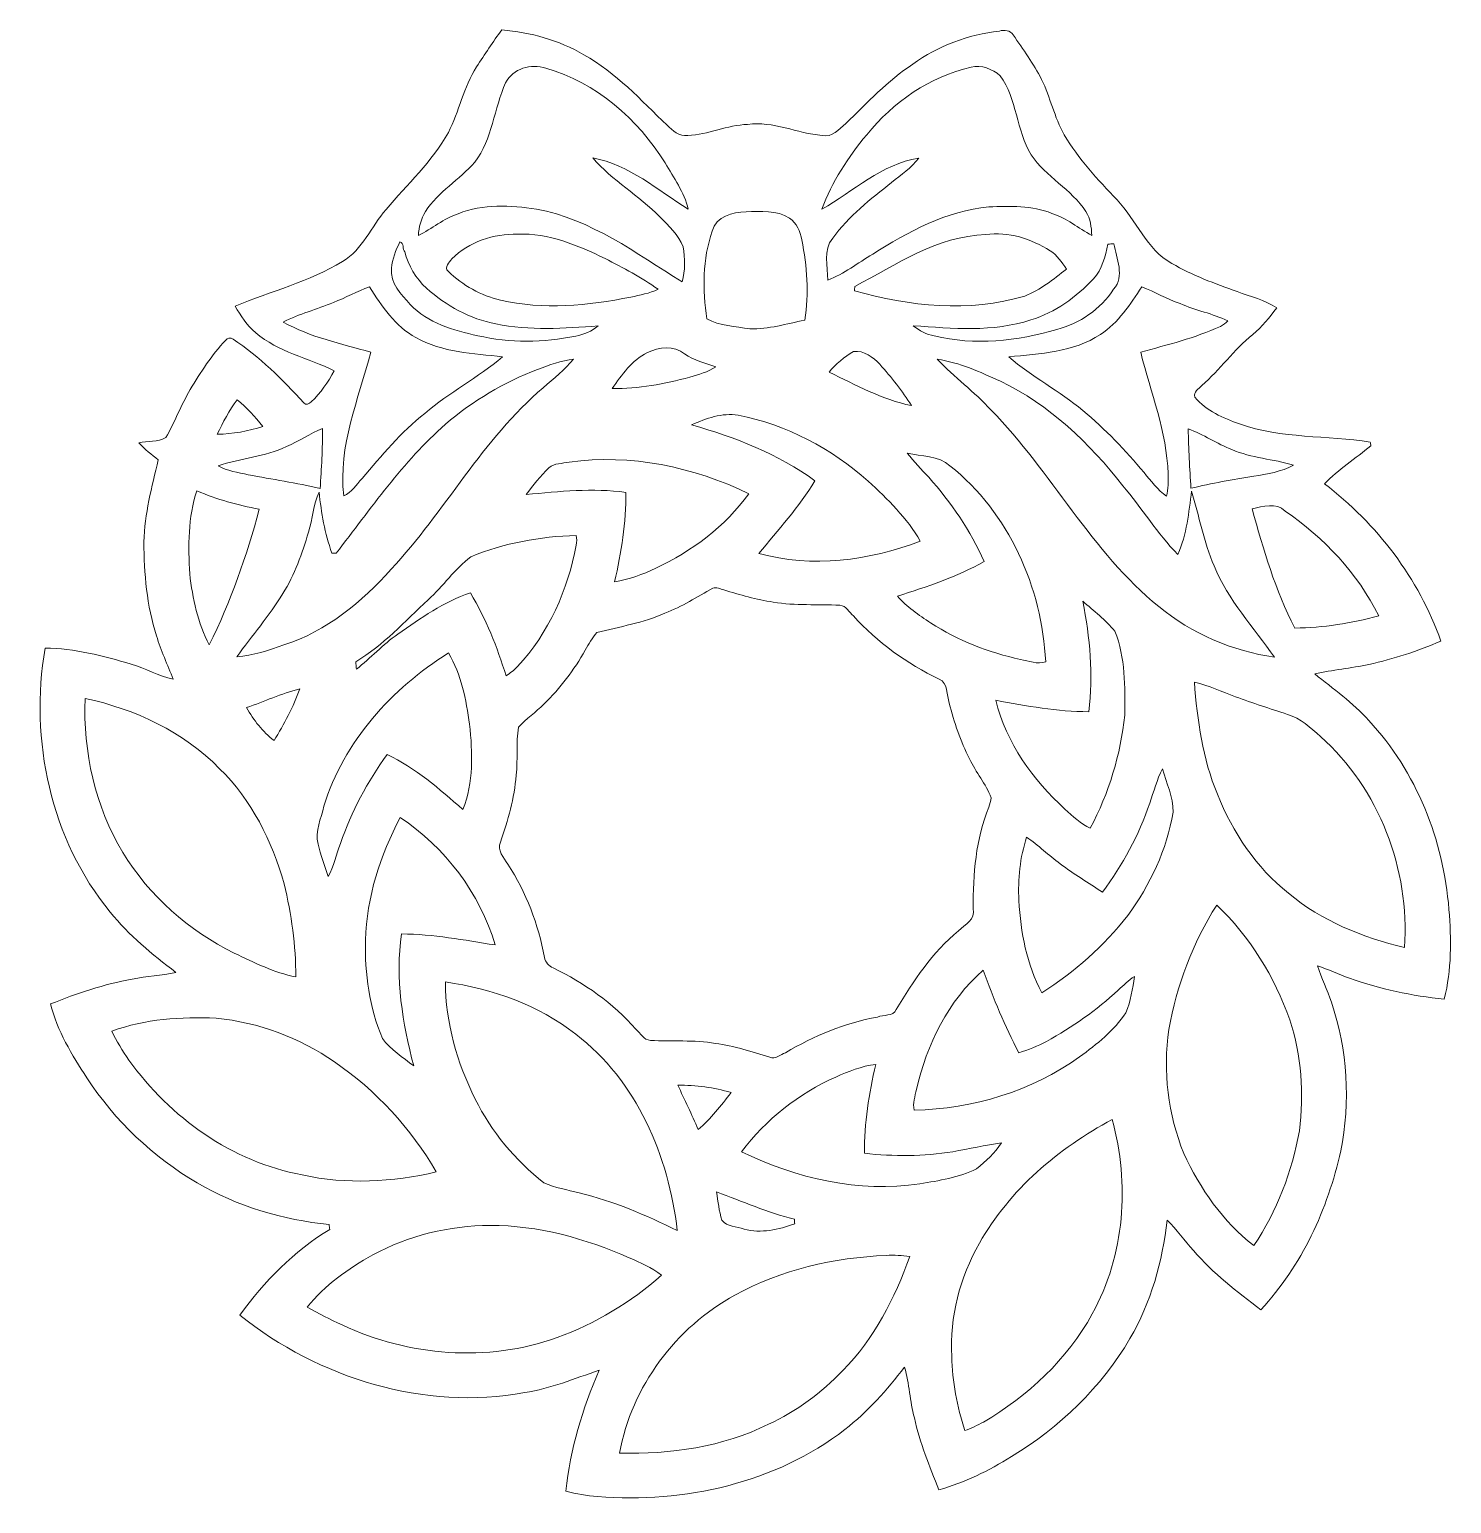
# Model space of a CAD drawing. Header units: centimetres. Extents: x -15.6 to 15.4, y -16.1 to 16.
import ezdxf

# ---------------------------------------------------------------- set-up
doc = ezdxf.new("R2010")
doc.units = ezdxf.units.CM
doc.header["$MEASUREMENT"] = 0
doc.layers.add('Layer 1', color=7, linetype='Continuous')

msp = doc.modelspace()

# ---------------------------------------------------------------- linework, layer by layer
at = {"layer": 'Layer 1', "color": 8, "lineweight": 9}
for points, knots in [([(-5.30663, 15.99234), (-4.68186, 15.93343), (-4.06027, 15.76797), (-3.51664, 15.44836), (-3.51664, 15.44836), (-2.8192, 15.05607), (-2.27416, 14.46023), (-1.70407, 13.91095), (-1.70407, 13.91095), (-1.58271, 13.79489), (-1.44054, 13.66436), (-1.25428, 13.69152), (-1.25428, 13.69152), (-0.80731, 13.70387), (-0.39632, 13.91942), (0.051, 13.93), (0.051, 13.93), (0.6091, 14.00973), (1.12662, 13.73139), (1.67343, 13.69011), (1.67343, 13.69011), (1.89497, 13.63508), (2.03749, 13.83122), (2.18919, 13.95046), (2.18919, 13.95046), (2.65732, 14.40061), (3.10077, 14.88497), (3.64863, 15.24233), (3.64863, 15.24233), (4.19861, 15.64485), (4.85936, 15.88721), (5.5353, 15.96341), (5.5353, 15.96341), (5.64042, 15.99869), (5.77518, 15.97893), (5.83657, 15.8798), (5.83657, 15.8798), (6.05388, 15.56477), (6.27578, 15.25045), (6.4564, 14.91213), (6.4564, 14.91213), (6.64196, 14.51843), (6.73474, 14.08628), (6.945, 13.70316), (6.945, 13.70316), (7.26391, 13.18035), (7.67595, 12.72385), (8.1007, 12.28606), (8.1007, 12.28606), (8.51733, 11.84085), (8.73886, 11.21255), (9.29202, 10.90211), (9.29202, 10.90211), (9.739, 10.64), (10.23077, 10.46325), (10.7169, 10.28792), (10.7169, 10.28792), (11.00617, 10.17856), (11.31732, 10.10765), (11.57661, 9.93162), (11.57661, 9.93162), (11.41822, 9.7256), (11.25594, 9.52028), (11.0545, 9.35412), (11.0545, 9.35412), (10.64387, 9.02392), (10.34154, 8.58436), (9.9429, 8.24111), (9.9429, 8.24111), (9.87905, 8.17055), (9.74852, 8.10246), (9.79544, 7.98746), (9.79544, 7.98746), (10.04132, 7.68619), (10.41245, 7.53061), (10.76981, 7.40396), (10.76981, 7.40396), (11.68456, 7.08082), (12.67058, 7.15843), (13.61638, 7.01026), (13.61638, 7.01026), (13.6192, 6.98945), (13.6252, 6.94818), (13.62802, 6.92736), (13.62802, 6.92736), (13.28865, 6.65643), (12.92564, 6.40913), (12.61696, 6.10257), (12.61696, 6.10257), (13.76313, 5.2305), (14.67189, 4.0367), (15.15166, 2.67498), (15.15166, 2.67498), (14.64966, 2.45061), (14.12014, 2.28869), (13.58498, 2.16592), (13.58498, 2.16592), (13.1941, 2.08302), (12.79511, 2.04421), (12.40494, 1.95849), (12.40494, 1.95849), (12.80957, 1.63393), (13.2382, 1.33337), (13.58427, 0.94213), (13.58427, 0.94213), (14.62426, -0.17441), (15.20811, -1.66101), (15.32911, -3.17267), (15.32911, -3.17267), (15.38485, -3.82283), (15.3852, -4.48817), (15.22822, -5.12564), (15.22822, -5.12564), (14.52548, -5.05368), (13.82734, -4.91221), (13.16306, -4.66915), (13.16306, -4.66915), (12.92599, -4.5933), (12.70586, -4.47195), (12.46703, -4.40245), (12.46703, -4.40245), (12.55205, -4.67232), (12.67693, -4.92809), (12.76936, -5.19585), (12.76936, -5.19585), (13.12072, -6.23125), (13.18705, -7.36367), (12.97079, -8.4347), (12.97079, -8.4347), (12.69033, -9.7047), (12.12166, -10.93378), (11.2323, -11.89298), (11.2323, -11.89298), (10.7109, -11.50245), (10.19161, -11.09923), (9.76334, -10.60499), (9.76334, -10.60499), (9.56543, -10.38909), (9.40102, -10.1432), (9.18936, -9.94), (9.18936, -9.94), (9.08777, -10.84241), (8.83941, -11.7367), (8.37798, -12.52304), (8.37798, -12.52304), (7.75709, -13.58314), (6.84586, -14.45803), (5.79776, -15.09162), (5.79776, -15.09162), (5.3074, -15.40312), (4.77717, -15.65394), (4.21907, -15.81728), (4.21907, -15.81728), (4.01199, -15.3054), (3.80385, -14.79034), (3.68426, -14.24953), (3.68426, -14.24953), (3.58266, -13.88688), (3.57807, -13.50482), (3.47118, -13.14393), (3.47118, -13.14393), (3.08807, -13.64099), (2.66614, -14.11301), (2.17049, -14.50142), (2.17049, -14.50142), (0.65531, -15.67264), (-1.32942, -16.11502), (-3.21643, -15.96368), (-3.21643, -15.96368), (-3.45138, -15.9531), (-3.68139, -15.90159), (-3.90858, -15.84515), (-3.90858, -15.84515), (-3.81826, -14.93251), (-3.54451, -14.05092), (-3.18221, -13.21202), (-3.18221, -13.21202), (-3.71772, -13.38982), (-4.24266, -13.61312), (-4.80463, -13.69603), (-4.80463, -13.69603), (-6.9908, -14.10207), (-9.29479, -13.38664), (-11.01211, -12.01081), (-11.01211, -12.01081), (-10.4794, -11.2802), (-9.83101, -10.6131), (-9.05349, -10.14461), (-9.05349, -10.14461), (-9.05737, -10.10863), (-9.0616, -10.07265), (-9.06583, -10.03737), (-9.06583, -10.03737), (-10.0716, -9.93471), (-11.06538, -9.6419), (-11.94027, -9.13002), (-11.94027, -9.13002), (-12.90335, -8.56593), (-13.73273, -7.77642), (-14.34445, -6.84297), (-14.34445, -6.84297), (-14.67288, -6.34273), (-14.98615, -5.81674), (-15.13608, -5.23218), (-15.13608, -5.23218), (-14.56035, -4.99864), (-13.96803, -4.80038), (-13.35526, -4.69208), (-13.35526, -4.69208), (-13.04199, -4.62505), (-12.71991, -4.61588), (-12.4077, -4.54391), (-12.4077, -4.54391), (-12.91781, -4.14598), (-13.43005, -3.73958), (-13.83468, -3.22946), (-13.83468, -3.22946), (-15.13679, -1.65043), (-15.59434, 0.52586), (-15.25532, 2.52117), (-15.25532, 2.52117), (-14.61609, 2.51905), (-13.98779, 2.35042), (-13.37925, 2.17051), (-13.37925, 2.17051), (-13.06563, 2.08619), (-12.78482, 1.90592), (-12.46485, 1.84454), (-12.46485, 1.84454), (-12.5855, 2.15922), (-12.73296, 2.46437), (-12.82609, 2.78928), (-12.82609, 2.78928), (-13.03705, 3.44792), (-13.10232, 4.14536), (-13.10055, 4.83433), (-13.10055, 4.83433), (-13.08962, 5.44358), (-12.9284, 6.03342), (-12.78905, 6.62221), (-12.78905, 6.62221), (-12.9351, 6.73898), (-13.08785, 6.84975), (-13.21097, 6.99192), (-13.21097, 6.99192), (-13.02294, 7.04484), (-12.79752, 7.0025), (-12.62713, 7.10587), (-12.62713, 7.10587), (-12.42251, 7.44206), (-12.29551, 7.81918), (-12.09126, 8.15573), (-12.09126, 8.15573), (-11.86371, 8.53074), (-11.62524, 8.90503), (-11.32396, 9.22571), (-11.32396, 9.22571), (-11.28551, 9.28145), (-11.2146, 9.29027), (-11.15957, 9.25358), (-11.15957, 9.25358), (-10.5796, 8.87081), (-10.08606, 8.37587), (-9.61792, 7.86681), (-9.61792, 7.86681), (-9.57736, 7.80366), (-9.49834, 7.84494), (-9.45636, 7.88445), (-9.45636, 7.88445), (-9.24716, 8.07706), (-9.093, 8.31907), (-8.954, 8.5646), (-8.954, 8.5646), (-9.52198, 8.84647), (-10.17708, 8.96924), (-10.66674, 9.39328), (-10.66674, 9.39328), (-10.86183, 9.54568), (-10.98636, 9.76616), (-11.11583, 9.97183), (-11.11583, 9.97183), (-10.33619, 10.29851), (-9.49905, 10.49853), (-8.77303, 10.9448), (-8.77303, 10.9448), (-8.33417, 11.2055), (-8.14967, 11.70609), (-7.82723, 12.07756), (-7.82723, 12.07756), (-7.36086, 12.62261), (-6.82605, 13.12143), (-6.46868, 13.75114), (-6.46868, 13.75114), (-6.2355, 14.21681), (-6.13778, 14.74174), (-5.85415, 15.18448), (-5.85415, 15.18448), (-5.67493, 15.45576), (-5.49643, 15.72811), (-5.30663, 15.99234), (-5.30663, 15.99234), (-5.30663, 15.99234), (-5.30663, 15.99234), (-5.30663, 15.99234)], [0, 0, 0, 0, 0.01298701, 0.01298701, 0.01298701, 0.01298701, 0.02597403, 0.02597403, 0.02597403, 0.02597403, 0.03896104, 0.03896104, 0.03896104, 0.03896104, 0.05194805, 0.05194805, 0.05194805, 0.05194805, 0.06493506, 0.06493506, 0.06493506, 0.06493506, 0.07792208, 0.07792208, 0.07792208, 0.07792208, 0.09090909, 0.09090909, 0.09090909, 0.09090909, 0.1038961, 0.1038961, 0.1038961, 0.1038961, 0.11688312, 0.11688312, 0.11688312, 0.11688312, 0.12987013, 0.12987013, 0.12987013, 0.12987013, 0.14285714, 0.14285714, 0.14285714, 0.14285714, 0.15584416, 0.15584416, 0.15584416, 0.15584416, 0.16883117, 0.16883117, 0.16883117, 0.16883117, 0.18181818, 0.18181818, 0.18181818, 0.18181818, 0.19480519, 0.19480519, 0.19480519, 0.19480519, 0.20779221, 0.20779221, 0.20779221, 0.20779221, 0.22077922, 0.22077922, 0.22077922, 0.22077922, 0.23376623, 0.23376623, 0.23376623, 0.23376623, 0.24675325, 0.24675325, 0.24675325, 0.24675325, 0.25974026, 0.25974026, 0.25974026, 0.25974026, 0.27272727, 0.27272727, 0.27272727, 0.27272727, 0.28571429, 0.28571429, 0.28571429, 0.28571429, 0.2987013, 0.2987013, 0.2987013, 0.2987013, 0.31168831, 0.31168831, 0.31168831, 0.31168831, 0.32467532, 0.32467532, 0.32467532, 0.32467532, 0.33766234, 0.33766234, 0.33766234, 0.33766234, 0.35064935, 0.35064935, 0.35064935, 0.35064935, 0.36363636, 0.36363636, 0.36363636, 0.36363636, 0.37662338, 0.37662338, 0.37662338, 0.37662338, 0.38961039, 0.38961039, 0.38961039, 0.38961039, 0.4025974, 0.4025974, 0.4025974, 0.4025974, 0.41558442, 0.41558442, 0.41558442, 0.41558442, 0.42857143, 0.42857143, 0.42857143, 0.42857143, 0.44155844, 0.44155844, 0.44155844, 0.44155844, 0.45454545, 0.45454545, 0.45454545, 0.45454545, 0.46753247, 0.46753247, 0.46753247, 0.46753247, 0.48051948, 0.48051948, 0.48051948, 0.48051948, 0.49350649, 0.49350649, 0.49350649, 0.49350649, 0.50649351, 0.50649351, 0.50649351, 0.50649351, 0.51948052, 0.51948052, 0.51948052, 0.51948052, 0.53246753, 0.53246753, 0.53246753, 0.53246753, 0.54545455, 0.54545455, 0.54545455, 0.54545455, 0.55844156, 0.55844156, 0.55844156, 0.55844156, 0.57142857, 0.57142857, 0.57142857, 0.57142857, 0.58441558, 0.58441558, 0.58441558, 0.58441558, 0.5974026, 0.5974026, 0.5974026, 0.5974026, 0.61038961, 0.61038961, 0.61038961, 0.61038961, 0.62337662, 0.62337662, 0.62337662, 0.62337662, 0.63636364, 0.63636364, 0.63636364, 0.63636364, 0.64935065, 0.64935065, 0.64935065, 0.64935065, 0.66233766, 0.66233766, 0.66233766, 0.66233766, 0.67532468, 0.67532468, 0.67532468, 0.67532468, 0.68831169, 0.68831169, 0.68831169, 0.68831169, 0.7012987, 0.7012987, 0.7012987, 0.7012987, 0.71428571, 0.71428571, 0.71428571, 0.71428571, 0.72727273, 0.72727273, 0.72727273, 0.72727273, 0.74025974, 0.74025974, 0.74025974, 0.74025974, 0.75324675, 0.75324675, 0.75324675, 0.75324675, 0.76623377, 0.76623377, 0.76623377, 0.76623377, 0.77922078, 0.77922078, 0.77922078, 0.77922078, 0.79220779, 0.79220779, 0.79220779, 0.79220779, 0.80519481, 0.80519481, 0.80519481, 0.80519481, 0.81818182, 0.81818182, 0.81818182, 0.81818182, 0.83116883, 0.83116883, 0.83116883, 0.83116883, 0.84415584, 0.84415584, 0.84415584, 0.84415584, 0.85714286, 0.85714286, 0.85714286, 0.85714286, 0.87012987, 0.87012987, 0.87012987, 0.87012987, 0.88311688, 0.88311688, 0.88311688, 0.88311688, 0.8961039, 0.8961039, 0.8961039, 0.8961039, 0.90909091, 0.90909091, 0.90909091, 0.90909091, 0.92207792, 0.92207792, 0.92207792, 0.92207792, 0.93506494, 0.93506494, 0.93506494, 0.93506494, 0.94805195, 0.94805195, 0.94805195, 0.94805195, 0.96103896, 0.96103896, 0.96103896, 0.96103896, 0.97402597, 0.97402597, 0.97402597, 0.97402597, 1, 1, 1, 1]), ([(-5.22161, 14.83876), (-5.47491, 14.27466), (-5.50913, 13.61144), (-5.89401, 13.10909), (-5.89401, 13.10909), (-6.2235, 12.72138), (-6.6934, 12.46774), (-6.96751, 12.03029), (-6.96751, 12.03029), (-7.06629, 11.87507), (-7.1118, 11.69268), (-7.12168, 11.5103), (-7.12168, 11.5103), (-6.82852, 11.66199), (-6.56817, 11.87578), (-6.25349, 11.98584), (-6.25349, 11.98584), (-5.7155, 12.2088), (-5.11508, 12.16258), (-4.55134, 12.08638), (-4.55134, 12.08638), (-3.36248, 11.86731), (-2.38034, 11.12048), (-1.37422, 10.50135), (-1.37422, 10.50135), (-1.30896, 10.74759), (-1.30719, 11.01182), (-1.35623, 11.26053), (-1.35623, 11.26053), (-1.44901, 11.52653), (-1.67479, 11.71808), (-1.86176, 11.91917), (-1.86176, 11.91917), (-2.31649, 12.38342), (-2.89928, 12.70551), (-3.32332, 13.20046), (-3.32332, 13.20046), (-2.53239, 13.053), (-1.90339, 12.5016), (-1.24369, 12.08109), (-1.24369, 12.08109), (-1.32906, 12.45186), (-1.55837, 12.7683), (-1.74922, 13.09004), (-1.74922, 13.09004), (-2.33695, 14.05136), (-3.2517, 14.8437), (-4.34673, 15.15343), (-4.34673, 15.15343), (-4.66211, 15.26315), (-5.06639, 15.14567), (-5.22161, 14.83876), (-5.22161, 14.83876), (-5.22161, 14.83876), (-5.22161, 14.83876), (-5.22161, 14.83876)], [0, 0, 0, 0, 0.06666667, 0.06666667, 0.06666667, 0.06666667, 0.13333333, 0.13333333, 0.13333333, 0.13333333, 0.2, 0.2, 0.2, 0.2, 0.26666667, 0.26666667, 0.26666667, 0.26666667, 0.33333333, 0.33333333, 0.33333333, 0.33333333, 0.4, 0.4, 0.4, 0.4, 0.46666667, 0.46666667, 0.46666667, 0.46666667, 0.53333333, 0.53333333, 0.53333333, 0.53333333, 0.6, 0.6, 0.6, 0.6, 0.66666667, 0.66666667, 0.66666667, 0.66666667, 0.73333333, 0.73333333, 0.73333333, 0.73333333, 0.8, 0.8, 0.8, 0.8, 0.86666667, 0.86666667, 0.86666667, 0.86666667, 1, 1, 1, 1]), ([(4.91828, 15.17813), (4.01869, 14.97211), (3.22071, 14.4186), (2.64533, 13.70493), (2.64533, 13.70493), (2.24246, 13.21668), (1.88721, 12.67799), (1.66708, 12.0818), (1.66708, 12.0818), (2.35288, 12.47479), (2.97094, 13.06922), (3.78092, 13.19552), (3.78092, 13.19552), (3.61617, 12.98597), (3.39428, 12.83357), (3.18861, 12.66811), (3.18861, 12.66811), (2.72612, 12.30299), (2.25657, 11.92905), (1.90344, 11.45174), (1.90344, 11.45174), (1.68824, 11.19562), (1.80537, 10.83614), (1.79584, 10.53557), (1.79584, 10.53557), (2.14791, 10.67668), (2.45377, 10.90846), (2.77586, 11.10531), (2.77586, 11.10531), (3.54985, 11.59003), (4.37994, 12.0497), (5.30599, 12.13613), (5.30599, 12.13613), (5.76601, 12.14565), (6.24508, 12.17105), (6.68041, 11.99149), (6.68041, 11.99149), (7.00073, 11.89236), (7.25615, 11.66481), (7.54966, 11.51206), (7.54966, 11.51206), (7.53766, 11.68986), (7.5232, 11.87789), (7.42054, 12.02994), (7.42054, 12.02994), (7.10445, 12.5196), (6.54565, 12.78277), (6.2278, 13.26995), (6.2278, 13.26995), (5.8983, 13.8023), (5.92617, 14.48316), (5.55011, 14.99221), (5.55011, 14.99221), (5.38078, 15.13756), (5.14194, 15.23351), (4.91828, 15.17813), (4.91828, 15.17813), (4.91828, 15.17813), (4.91828, 15.17813), (4.91828, 15.17813)], [0, 0, 0, 0, 0.0625, 0.0625, 0.0625, 0.0625, 0.125, 0.125, 0.125, 0.125, 0.1875, 0.1875, 0.1875, 0.1875, 0.25, 0.25, 0.25, 0.25, 0.3125, 0.3125, 0.3125, 0.3125, 0.375, 0.375, 0.375, 0.375, 0.4375, 0.4375, 0.4375, 0.4375, 0.5, 0.5, 0.5, 0.5, 0.5625, 0.5625, 0.5625, 0.5625, 0.625, 0.625, 0.625, 0.625, 0.6875, 0.6875, 0.6875, 0.6875, 0.75, 0.75, 0.75, 0.75, 0.8125, 0.8125, 0.8125, 0.8125, 0.875, 0.875, 0.875, 0.875, 1, 1, 1, 1]), ([(-0.72052, 11.60378), (-0.93395, 10.99418), (-0.93007, 10.32779), (-0.8387, 9.69526), (-0.8387, 9.69526), (-0.55507, 9.54074), (-0.21393, 9.53404), (0.09792, 9.47336), (0.09792, 9.47336), (0.50397, 9.4663), (0.89908, 9.58484), (1.29349, 9.66739), (1.29349, 9.66739), (1.3912, 10.24841), (1.34852, 10.84249), (1.23034, 11.41681), (1.23034, 11.41681), (1.19436, 11.59567), (1.11992, 11.78194), (0.96364, 11.88812), (0.96364, 11.88812), (0.686, 12.06522), (0.3297, 12.0377), (0.01572, 12.02888), (0.01572, 12.02888), (-0.27391, 12.02147), (-0.63868, 11.92481), (-0.72052, 11.60378), (-0.72052, 11.60378), (-0.72052, 11.60378), (-0.72052, 11.60378), (-0.72052, 11.60378)], [0, 0, 0, 0, 0.11111111, 0.11111111, 0.11111111, 0.11111111, 0.22222222, 0.22222222, 0.22222222, 0.22222222, 0.33333333, 0.33333333, 0.33333333, 0.33333333, 0.44444444, 0.44444444, 0.44444444, 0.44444444, 0.55555556, 0.55555556, 0.55555556, 0.55555556, 0.66666667, 0.66666667, 0.66666667, 0.66666667, 0.77777778, 0.77777778, 0.77777778, 0.77777778, 1, 1, 1, 1]), ([(-6.39495, 10.99912), (-6.44858, 10.92786), (-6.56817, 10.81638), (-6.47256, 10.73066), (-6.47256, 10.73066), (-6.15824, 10.42621), (-5.76242, 10.19938), (-5.33345, 10.10413), (-5.33345, 10.10413), (-4.4, 9.88293), (-3.42598, 9.98912), (-2.49429, 10.16657), (-2.49429, 10.16657), (-2.29356, 10.21137), (-2.0886, 10.25053), (-1.90092, 10.33872), (-1.90092, 10.33872), (-2.25934, 10.60436), (-2.66256, 10.7991), (-3.05415, 11.00935), (-3.05415, 11.00935), (-3.64823, 11.29616), (-4.2857, 11.56674), (-4.9595, 11.53923), (-4.9595, 11.53923), (-5.4795, 11.54522), (-6.02524, 11.37695), (-6.39495, 10.99912), (-6.39495, 10.99912), (-6.39495, 10.99912), (-6.39495, 10.99912), (-6.39495, 10.99912)], [0, 0, 0, 0, 0.11111111, 0.11111111, 0.11111111, 0.11111111, 0.22222222, 0.22222222, 0.22222222, 0.22222222, 0.33333333, 0.33333333, 0.33333333, 0.33333333, 0.44444444, 0.44444444, 0.44444444, 0.44444444, 0.55555556, 0.55555556, 0.55555556, 0.55555556, 0.66666667, 0.66666667, 0.66666667, 0.66666667, 0.77777778, 0.77777778, 0.77777778, 0.77777778, 1, 1, 1, 1]), ([(2.38533, 10.39905), (2.38392, 10.37541), (2.38039, 10.32814), (2.37863, 10.3045), (2.37863, 10.3045), (3.57702, 9.9669), (4.87841, 9.82755), (6.08739, 10.19197), (6.08739, 10.19197), (6.42641, 10.32108), (6.71428, 10.55286), (6.99403, 10.77828), (6.99403, 10.77828), (6.9009, 10.92963), (6.79365, 11.07956), (6.64196, 11.17622), (6.64196, 11.17622), (6.22956, 11.44433), (5.73179, 11.59426), (5.2372, 11.53111), (5.2372, 11.53111), (4.18238, 11.49336), (3.28562, 10.87847), (2.38533, 10.39905), (2.38533, 10.39905), (2.38533, 10.39905), (2.38533, 10.39905), (2.38533, 10.39905)], [0, 0, 0, 0, 0.125, 0.125, 0.125, 0.125, 0.25, 0.25, 0.25, 0.25, 0.375, 0.375, 0.375, 0.375, 0.5, 0.5, 0.5, 0.5, 0.625, 0.625, 0.625, 0.625, 0.75, 0.75, 0.75, 0.75, 1, 1, 1, 1]), ([(-7.5249, 11.36954), (-7.61592, 11.19174), (-7.69035, 10.99736), (-7.7087, 10.79733), (-7.7087, 10.79733), (-7.73974, 10.47348), (-7.50197, 10.22583), (-7.30018, 10.00852), (-7.30018, 10.00852), (-6.91354, 9.60389), (-6.35932, 9.43985), (-5.82804, 9.32766), (-5.82804, 9.32766), (-5.12848, 9.16785), (-4.3947, 9.1735), (-3.69303, 9.31849), (-3.69303, 9.31849), (-3.51488, 9.35165), (-3.34731, 9.42644), (-3.20584, 9.53933), (-3.20584, 9.53933), (-3.94597, 9.48465), (-4.70021, 9.43738), (-5.43222, 9.58484), (-5.43222, 9.58484), (-5.99878, 9.69243), (-6.52019, 9.97889), (-6.94493, 10.36412), (-6.94493, 10.36412), (-7.17883, 10.57367), (-7.34075, 10.85307), (-7.41836, 11.15611), (-7.41836, 11.15611), (-7.47163, 11.20691), (-7.4293, 11.34943), (-7.5249, 11.36954), (-7.5249, 11.36954), (-7.5249, 11.36954), (-7.5249, 11.36954), (-7.5249, 11.36954)], [0, 0, 0, 0, 0.09090909, 0.09090909, 0.09090909, 0.09090909, 0.18181818, 0.18181818, 0.18181818, 0.18181818, 0.27272727, 0.27272727, 0.27272727, 0.27272727, 0.36363636, 0.36363636, 0.36363636, 0.36363636, 0.45454545, 0.45454545, 0.45454545, 0.45454545, 0.54545455, 0.54545455, 0.54545455, 0.54545455, 0.63636364, 0.63636364, 0.63636364, 0.63636364, 0.72727273, 0.72727273, 0.72727273, 0.72727273, 0.81818182, 0.81818182, 0.81818182, 0.81818182, 1, 1, 1, 1]), ([(7.8982, 11.32156), (7.83893, 11.05522), (7.77543, 10.77264), (7.58423, 10.56626), (7.58423, 10.56626), (7.21099, 10.16727), (6.7492, 9.83284), (6.22215, 9.67303), (6.22215, 9.67303), (5.39595, 9.39575), (4.51329, 9.48676), (3.66027, 9.54356), (3.66027, 9.54356), (3.7915, 9.43279), (3.94708, 9.35447), (4.11783, 9.32519), (4.11783, 9.32519), (4.99518, 9.10576), (5.92617, 9.21054), (6.78589, 9.46278), (6.78589, 9.46278), (7.28684, 9.59013), (7.7398, 9.90516), (8.0245, 10.33766), (8.0245, 10.33766), (8.27426, 10.62024), (8.08552, 11.01359), (8.02979, 11.33003), (8.02979, 11.33003), (7.98534, 11.32721), (7.94159, 11.32438), (7.8982, 11.32156), (7.8982, 11.32156), (7.8982, 11.32156), (7.8982, 11.32156), (7.8982, 11.32156)], [0, 0, 0, 0, 0.1, 0.1, 0.1, 0.1, 0.2, 0.2, 0.2, 0.2, 0.3, 0.3, 0.3, 0.3, 0.4, 0.4, 0.4, 0.4, 0.5, 0.5, 0.5, 0.5, 0.6, 0.6, 0.6, 0.6, 0.7, 0.7, 0.7, 0.7, 0.8, 0.8, 0.8, 0.8, 1, 1, 1, 1]), ([(-8.9741, 10.05121), (-9.33571, 9.90022), (-9.71671, 9.80038), (-10.06843, 9.62505), (-10.06843, 9.62505), (-9.4747, 9.29732), (-8.80795, 9.14775), (-8.1592, 8.97136), (-8.1592, 8.97136), (-8.42448, 7.9423), (-8.87392, 6.9263), (-8.74904, 5.83834), (-8.74904, 5.83834), (-8.57512, 5.91454), (-8.4707, 6.07787), (-8.3497, 6.21581), (-8.3497, 6.21581), (-7.92213, 6.71464), (-7.50126, 7.22722), (-6.98092, 7.63362), (-6.98092, 7.63362), (-6.4514, 8.09188), (-5.82134, 8.41397), (-5.28829, 8.86658), (-5.28829, 8.86658), (-5.92717, 8.94455), (-6.6038, 8.9576), (-7.17741, 9.28745), (-7.17741, 9.28745), (-7.62897, 9.52839), (-7.91507, 9.9736), (-8.18636, 10.38988), (-8.18636, 10.38988), (-8.45622, 10.29427), (-8.7074, 10.15422), (-8.9741, 10.05121), (-8.9741, 10.05121), (-8.9741, 10.05121), (-8.9741, 10.05121), (-8.9741, 10.05121)], [0, 0, 0, 0, 0.09090909, 0.09090909, 0.09090909, 0.09090909, 0.18181818, 0.18181818, 0.18181818, 0.18181818, 0.27272727, 0.27272727, 0.27272727, 0.27272727, 0.36363636, 0.36363636, 0.36363636, 0.36363636, 0.45454545, 0.45454545, 0.45454545, 0.45454545, 0.54545455, 0.54545455, 0.54545455, 0.54545455, 0.63636364, 0.63636364, 0.63636364, 0.63636364, 0.72727273, 0.72727273, 0.72727273, 0.72727273, 0.81818182, 0.81818182, 0.81818182, 0.81818182, 1, 1, 1, 1]), ([(8.63762, 10.39058), (8.38432, 10.00923), (8.12855, 9.61094), (7.73769, 9.35483), (7.73769, 9.35483), (7.14749, 8.96853), (6.41936, 8.93149), (5.7392, 8.86658), (5.7392, 8.86658), (6.24544, 8.43372), (6.84375, 8.12187), (7.35669, 7.69606), (7.35669, 7.69606), (7.84281, 7.29108), (8.28202, 6.83141), (8.68595, 6.34528), (8.68595, 6.34528), (8.84118, 6.16642), (8.98229, 5.96816), (9.17808, 5.83022), (9.17808, 5.83022), (9.20736, 5.99003), (9.225, 6.15302), (9.21052, 6.31565), (9.21052, 6.31565), (9.18372, 7.23075), (8.83236, 8.08835), (8.61433, 8.96642), (8.61433, 8.96642), (9.19888, 9.13293), (9.79615, 9.27369), (10.35001, 9.53051), (10.35001, 9.53051), (10.41174, 9.55908), (10.46572, 9.60177), (10.51087, 9.65257), (10.51087, 9.65257), (10.17503, 9.80426), (9.81201, 9.8854), (9.47159, 10.02546), (9.47159, 10.02546), (9.18584, 10.12953), (8.92161, 10.28298), (8.63762, 10.39058), (8.63762, 10.39058), (8.63762, 10.39058), (8.63762, 10.39058), (8.63762, 10.39058)], [0, 0, 0, 0, 0.07692308, 0.07692308, 0.07692308, 0.07692308, 0.15384615, 0.15384615, 0.15384615, 0.15384615, 0.23076923, 0.23076923, 0.23076923, 0.23076923, 0.30769231, 0.30769231, 0.30769231, 0.30769231, 0.38461538, 0.38461538, 0.38461538, 0.38461538, 0.46153846, 0.46153846, 0.46153846, 0.46153846, 0.53846154, 0.53846154, 0.53846154, 0.53846154, 0.61538462, 0.61538462, 0.61538462, 0.61538462, 0.69230769, 0.69230769, 0.69230769, 0.69230769, 0.76923077, 0.76923077, 0.76923077, 0.76923077, 0.84615385, 0.84615385, 0.84615385, 0.84615385, 1, 1, 1, 1]), ([(-2.1334, 8.95901), (-2.46854, 8.7932), (-2.6922, 8.47394), (-2.90069, 8.17514), (-2.90069, 8.17514), (-2.32707, 8.16138), (-1.76051, 8.28132), (-1.20771, 8.42102), (-1.20771, 8.42102), (-1.01262, 8.47958), (-0.81401, 8.5385), (-0.64115, 8.64892), (-0.64115, 8.64892), (-0.8761, 8.72371), (-1.11493, 8.79638), (-1.32271, 8.9329), (-1.32271, 8.9329), (-1.5552, 9.11388), (-1.88187, 9.08283), (-2.1334, 8.95901), (-2.1334, 8.95901), (-2.1334, 8.95901), (-2.1334, 8.95901), (-2.1334, 8.95901)], [0, 0, 0, 0, 0.14285714, 0.14285714, 0.14285714, 0.14285714, 0.28571429, 0.28571429, 0.28571429, 0.28571429, 0.42857143, 0.42857143, 0.42857143, 0.42857143, 0.57142857, 0.57142857, 0.57142857, 0.57142857, 0.71428571, 0.71428571, 0.71428571, 0.71428571, 1, 1, 1, 1]), ([(2.35817, 8.983), (2.15321, 8.86976), (1.97399, 8.70995), (1.82371, 8.53074), (1.82371, 8.53074), (2.40438, 8.25416), (2.984, 7.93666), (3.619, 7.80507), (3.619, 7.80507), (3.4225, 8.12857), (3.17944, 8.42138), (2.93143, 8.70536), (2.93143, 8.70536), (2.78362, 8.85776), (2.5843, 9.01334), (2.35817, 8.983), (2.35817, 8.983), (2.35817, 8.983), (2.35817, 8.983), (2.35817, 8.983)], [0, 0, 0, 0, 0.16666667, 0.16666667, 0.16666667, 0.16666667, 0.33333333, 0.33333333, 0.33333333, 0.33333333, 0.5, 0.5, 0.5, 0.5, 0.66666667, 0.66666667, 0.66666667, 0.66666667, 1, 1, 1, 1]), ([(-4.52347, 8.59212), (-5.25654, 8.31519), (-5.94022, 7.90879), (-6.53395, 7.39726), (-6.53395, 7.39726), (-7.46105, 6.5827), (-8.15778, 5.55435), (-8.91379, 4.5895), (-8.91379, 4.5895), (-8.93707, 4.59021), (-8.98399, 4.59162), (-9.00727, 4.59233), (-9.00727, 4.59233), (-9.16214, 5.02095), (-9.23587, 5.46933), (-9.28667, 5.92018), (-9.28667, 5.92018), (-9.41015, 5.64466), (-9.42884, 5.33669), (-9.51739, 5.04953), (-9.51739, 5.04953), (-9.65497, 4.58456), (-9.81619, 4.11996), (-10.07725, 3.70827), (-10.07725, 3.70827), (-10.36864, 3.21896), (-10.75176, 2.79457), (-11.07702, 2.3289), (-11.07702, 2.3289), (-10.72142, 2.35325), (-10.38558, 2.47919), (-10.05007, 2.5889), (-10.05007, 2.5889), (-9.12757, 2.887), (-8.35287, 3.52588), (-7.71399, 4.23849), (-7.71399, 4.23849), (-6.54206, 5.49967), (-5.72362, 7.06953), (-4.40211, 8.19419), (-4.40211, 8.19419), (-4.17563, 8.39633), (-3.93292, 8.58365), (-3.73924, 8.81966), (-3.73924, 8.81966), (-4.01123, 8.78544), (-4.26876, 8.68843), (-4.52347, 8.59212), (-4.52347, 8.59212), (-4.52347, 8.59212), (-4.52347, 8.59212), (-4.52347, 8.59212)], [0, 0, 0, 0, 0.07142857, 0.07142857, 0.07142857, 0.07142857, 0.14285714, 0.14285714, 0.14285714, 0.14285714, 0.21428571, 0.21428571, 0.21428571, 0.21428571, 0.28571429, 0.28571429, 0.28571429, 0.28571429, 0.35714286, 0.35714286, 0.35714286, 0.35714286, 0.42857143, 0.42857143, 0.42857143, 0.42857143, 0.5, 0.5, 0.5, 0.5, 0.57142857, 0.57142857, 0.57142857, 0.57142857, 0.64285714, 0.64285714, 0.64285714, 0.64285714, 0.71428571, 0.71428571, 0.71428571, 0.71428571, 0.78571429, 0.78571429, 0.78571429, 0.78571429, 0.85714286, 0.85714286, 0.85714286, 0.85714286, 1, 1, 1, 1]), ([(4.18132, 8.81402), (4.55104, 8.42314), (4.9913, 8.10352), (5.35608, 7.70665), (5.35608, 7.70665), (6.67441, 6.36503), (7.53343, 4.61632), (9.01121, 3.42498), (9.01121, 3.42498), (9.72594, 2.83443), (10.6153, 2.45449), (11.53075, 2.3222), (11.53075, 2.3222), (11.0725, 2.97061), (10.51475, 3.56504), (10.21666, 4.31222), (10.21666, 4.31222), (9.98241, 4.83292), (9.8861, 5.39983), (9.72277, 5.94347), (9.72277, 5.94347), (9.66138, 5.47639), (9.61835, 4.99731), (9.42255, 4.56234), (9.42255, 4.56234), (8.97311, 5.02025), (8.63656, 5.57058), (8.22276, 6.05812), (8.22276, 6.05812), (7.50203, 6.98557), (6.62855, 7.82695), (5.55717, 8.33389), (5.55717, 8.33389), (5.11689, 8.53885), (4.66604, 8.74487), (4.18132, 8.81402), (4.18132, 8.81402), (4.18132, 8.81402), (4.18132, 8.81402), (4.18132, 8.81402)], [0, 0, 0, 0, 0.09090909, 0.09090909, 0.09090909, 0.09090909, 0.18181818, 0.18181818, 0.18181818, 0.18181818, 0.27272727, 0.27272727, 0.27272727, 0.27272727, 0.36363636, 0.36363636, 0.36363636, 0.36363636, 0.45454545, 0.45454545, 0.45454545, 0.45454545, 0.54545455, 0.54545455, 0.54545455, 0.54545455, 0.63636364, 0.63636364, 0.63636364, 0.63636364, 0.72727273, 0.72727273, 0.72727273, 0.72727273, 0.81818182, 0.81818182, 0.81818182, 0.81818182, 1, 1, 1, 1]), ([(-11.50282, 7.18207), (-11.16521, 7.18313), (-10.82972, 7.24945), (-10.50905, 7.35211), (-10.50905, 7.35211), (-10.67697, 7.56236), (-10.86041, 7.75992), (-11.06891, 7.93066), (-11.06891, 7.93066), (-11.24318, 7.69995), (-11.37865, 7.44242), (-11.50282, 7.18207), (-11.50282, 7.18207), (-11.50282, 7.18207), (-11.50282, 7.18207), (-11.50282, 7.18207)], [0, 0, 0, 0, 0.2, 0.2, 0.2, 0.2, 0.4, 0.4, 0.4, 0.4, 0.6, 0.6, 0.6, 0.6, 1, 1, 1, 1]), ([(-1.17031, 7.38668), (-0.2217, 7.11363), (0.71705, 6.7545), (1.51785, 6.1643), (1.51785, 6.1643), (1.17037, 5.5921), (0.7174, 5.09539), (0.29124, 4.58245), (0.29124, 4.58245), (1.45188, 4.26601), (2.70036, 4.4237), (3.81232, 4.84985), (3.81232, 4.84985), (3.52727, 5.35503), (3.09689, 5.76355), (2.6799, 6.15972), (2.6799, 6.15972), (1.87627, 6.86527), (0.89979, 7.39479), (-0.15643, 7.59411), (-0.15643, 7.59411), (-0.50956, 7.65691), (-0.8507, 7.52003), (-1.17031, 7.38668), (-1.17031, 7.38668), (-1.17031, 7.38668), (-1.17031, 7.38668), (-1.17031, 7.38668)], [0, 0, 0, 0, 0.125, 0.125, 0.125, 0.125, 0.25, 0.25, 0.25, 0.25, 0.375, 0.375, 0.375, 0.375, 0.5, 0.5, 0.5, 0.5, 0.625, 0.625, 0.625, 0.625, 0.75, 0.75, 0.75, 0.75, 1, 1, 1, 1]), ([(-9.99752, 6.91008), (-10.46706, 6.68465), (-10.99694, 6.65643), (-11.4866, 6.49345), (-11.4866, 6.49345), (-11.28622, 6.37879), (-11.05197, 6.3474), (-10.82972, 6.29765), (-10.82972, 6.29765), (-10.30725, 6.19747), (-9.77986, 6.12126), (-9.26197, 5.99673), (-9.26197, 5.99673), (-9.23305, 6.43312), (-9.2073, 6.87021), (-9.20836, 7.30766), (-9.20836, 7.30766), (-9.48141, 7.19583), (-9.72659, 7.0272), (-9.99752, 6.91008), (-9.99752, 6.91008), (-9.99752, 6.91008), (-9.99752, 6.91008), (-9.99752, 6.91008)], [0, 0, 0, 0, 0.14285714, 0.14285714, 0.14285714, 0.14285714, 0.28571429, 0.28571429, 0.28571429, 0.28571429, 0.42857143, 0.42857143, 0.42857143, 0.42857143, 0.57142857, 0.57142857, 0.57142857, 0.57142857, 0.71428571, 0.71428571, 0.71428571, 0.71428571, 1, 1, 1, 1]), ([(9.64692, 7.29601), (9.65997, 6.86492), (9.68043, 6.43383), (9.70866, 6.00308), (9.70866, 6.00308), (10.16021, 6.11386), (10.61812, 6.19323), (11.07743, 6.26414), (11.07743, 6.26414), (11.3713, 6.3167), (11.67857, 6.3608), (11.94386, 6.50756), (11.94386, 6.50756), (11.50112, 6.64091), (11.02628, 6.66137), (10.59942, 6.84728), (10.59942, 6.84728), (10.26922, 6.9704), (9.98065, 7.18171), (9.64692, 7.29601), (9.64692, 7.29601), (9.64692, 7.29601), (9.64692, 7.29601), (9.64692, 7.29601)], [0, 0, 0, 0, 0.14285714, 0.14285714, 0.14285714, 0.14285714, 0.28571429, 0.28571429, 0.28571429, 0.28571429, 0.42857143, 0.42857143, 0.42857143, 0.42857143, 0.57142857, 0.57142857, 0.57142857, 0.57142857, 0.71428571, 0.71428571, 0.71428571, 0.71428571, 1, 1, 1, 1]), ([(-3.83626, 6.57494), (-3.9816, 6.53825), (-4.1594, 6.55377), (-4.27829, 6.44794), (-4.27829, 6.44794), (-4.46173, 6.27084), (-4.62471, 6.07258), (-4.77288, 5.8648), (-4.77288, 5.8648), (-4.0511, 5.93923), (-3.32332, 6.00979), (-2.59906, 5.91454), (-2.59906, 5.91454), (-2.59906, 5.25731), (-2.70102, 4.60573), (-2.84636, 3.96615), (-2.84636, 3.96615), (-2.53486, 4.02012), (-2.23465, 4.12384), (-1.94995, 4.26036), (-1.94995, 4.26036), (-1.16185, 4.63148), (-0.43689, 5.17547), (0.07711, 5.88385), (0.07711, 5.88385), (-1.12657, 6.47263), (-2.50099, 6.75485), (-3.83626, 6.57494), (-3.83626, 6.57494), (-3.83626, 6.57494), (-3.83626, 6.57494), (-3.83626, 6.57494)], [0, 0, 0, 0, 0.11111111, 0.11111111, 0.11111111, 0.11111111, 0.22222222, 0.22222222, 0.22222222, 0.22222222, 0.33333333, 0.33333333, 0.33333333, 0.33333333, 0.44444444, 0.44444444, 0.44444444, 0.44444444, 0.55555556, 0.55555556, 0.55555556, 0.55555556, 0.66666667, 0.66666667, 0.66666667, 0.66666667, 0.77777778, 0.77777778, 0.77777778, 0.77777778, 1, 1, 1, 1]), ([(3.52939, 6.76932), (3.67085, 6.58129), (3.83772, 6.41478), (3.99753, 6.24262), (3.99753, 6.24262), (4.48471, 5.69335), (4.90805, 5.08128), (5.20262, 4.40677), (5.20262, 4.40677), (4.60854, 4.07445), (3.96013, 3.85678), (3.31384, 3.65182), (3.31384, 3.65182), (3.51916, 3.41899), (3.77669, 3.23907), (4.03704, 3.07256), (4.03704, 3.07256), (4.63147, 2.6845), (5.30352, 2.42345), (5.99638, 2.27493), (5.99638, 2.27493), (6.17594, 2.24177), (6.36256, 2.16345), (6.54459, 2.2199), (6.54459, 2.2199), (6.46169, 3.84232), (5.74731, 5.47145), (4.45931, 6.49309), (4.45931, 6.49309), (4.20672, 6.71922), (3.83772, 6.69135), (3.52939, 6.76932), (3.52939, 6.76932), (3.52939, 6.76932), (3.52939, 6.76932), (3.52939, 6.76932)], [0, 0, 0, 0, 0.1, 0.1, 0.1, 0.1, 0.2, 0.2, 0.2, 0.2, 0.3, 0.3, 0.3, 0.3, 0.4, 0.4, 0.4, 0.4, 0.5, 0.5, 0.5, 0.5, 0.6, 0.6, 0.6, 0.6, 0.7, 0.7, 0.7, 0.7, 0.8, 0.8, 0.8, 0.8, 1, 1, 1, 1]), ([(-11.94556, 5.9477), (-12.15088, 5.36985), (-12.13077, 4.73979), (-12.10431, 4.13724), (-12.10431, 4.13724), (-12.03869, 3.60525), (-11.93286, 3.06656), (-11.67639, 2.58961), (-11.67639, 2.58961), (-11.21496, 3.53399), (-10.86394, 4.53094), (-10.58913, 5.54483), (-10.58913, 5.54483), (-11.05374, 5.63761), (-11.51058, 5.75896), (-11.94556, 5.9477), (-11.94556, 5.9477), (-11.94556, 5.9477), (-11.94556, 5.9477), (-11.94556, 5.9477)], [0, 0, 0, 0, 0.16666667, 0.16666667, 0.16666667, 0.16666667, 0.33333333, 0.33333333, 0.33333333, 0.33333333, 0.5, 0.5, 0.5, 0.5, 0.66666667, 0.66666667, 0.66666667, 0.66666667, 1, 1, 1, 1]), ([(11.04251, 5.55435), (11.28593, 4.66853), (11.54592, 3.77776), (11.97031, 2.95897), (11.97031, 2.95897), (12.58873, 2.96708), (13.20398, 3.05774), (13.79911, 3.22425), (13.79911, 3.22425), (13.34403, 4.1503), (12.60743, 4.92358), (11.76323, 5.50743), (11.76323, 5.50743), (11.56286, 5.7004), (11.27887, 5.60974), (11.04251, 5.55435), (11.04251, 5.55435), (11.04251, 5.55435), (11.04251, 5.55435), (11.04251, 5.55435)], [0, 0, 0, 0, 0.16666667, 0.16666667, 0.16666667, 0.16666667, 0.33333333, 0.33333333, 0.33333333, 0.33333333, 0.5, 0.5, 0.5, 0.5, 0.66666667, 0.66666667, 0.66666667, 0.66666667, 1, 1, 1, 1]), ([(-5.97762, 4.51048), (-6.3311, 4.24484), (-6.58228, 3.87054), (-6.90754, 3.5735), (-6.90754, 3.5735), (-7.41554, 3.10255), (-7.8865, 2.58149), (-8.48693, 2.22272), (-8.48693, 2.22272), (-8.48269, 2.1691), (-8.47811, 2.11512), (-8.47352, 2.0615), (-8.47352, 2.0615), (-8.1599, 2.30139), (-7.89779, 2.60231), (-7.57041, 2.82561), (-7.57041, 2.82561), (-7.07405, 3.17275), (-6.56781, 3.53152), (-5.9875, 3.72343), (-5.9875, 3.72343), (-5.65236, 3.15828), (-5.40294, 2.54516), (-5.21138, 1.91757), (-5.21138, 1.91757), (-5.12072, 1.97542), (-5.03429, 2.04139), (-4.95985, 2.11935), (-4.95985, 2.11935), (-4.28358, 2.85031), (-3.86271, 3.79152), (-3.68174, 4.76483), (-3.68174, 4.76483), (-3.67045, 4.83504), (-3.66692, 4.90736), (-3.68527, 4.9765), (-3.68527, 4.9765), (-4.46526, 4.94898), (-5.25583, 4.81317), (-5.97762, 4.51048), (-5.97762, 4.51048), (-5.97762, 4.51048), (-5.97762, 4.51048), (-5.97762, 4.51048)], [0, 0, 0, 0, 0.08333333, 0.08333333, 0.08333333, 0.08333333, 0.16666667, 0.16666667, 0.16666667, 0.16666667, 0.25, 0.25, 0.25, 0.25, 0.33333333, 0.33333333, 0.33333333, 0.33333333, 0.41666667, 0.41666667, 0.41666667, 0.41666667, 0.5, 0.5, 0.5, 0.5, 0.58333333, 0.58333333, 0.58333333, 0.58333333, 0.66666667, 0.66666667, 0.66666667, 0.66666667, 0.75, 0.75, 0.75, 0.75, 0.83333333, 0.83333333, 0.83333333, 0.83333333, 1, 1, 1, 1]), ([(-0.70782, 3.82433), (-1.0479, 3.63171), (-1.3841, 3.4271), (-1.74958, 3.28387), (-1.74958, 3.28387), (-2.21983, 3.06586), (-2.73876, 2.9946), (-3.23442, 2.85842), (-3.23442, 2.85842), (-3.33672, 2.74518), (-3.40693, 2.60619), (-3.48524, 2.47601), (-3.48524, 2.47601), (-3.73254, 2.04703), (-4.03205, 1.64593), (-4.38694, 1.29985), (-4.38694, 1.29985), (-4.56368, 1.12452), (-4.77147, 0.98306), (-4.94116, 0.80032), (-4.94116, 0.80032), (-5.00113, 0.45636), (-4.94751, 0.10217), (-4.99301, -0.24496), (-4.99301, -0.24496), (-5.02865, -0.74661), (-5.16729, -1.23274), (-5.33591, -1.70405), (-5.33591, -1.70405), (-5.42093, -1.88503), (-5.25478, -2.04307), (-5.17364, -2.18771), (-5.17364, -2.18771), (-4.76759, -2.79802), (-4.51324, -3.49899), (-4.3746, -4.21618), (-4.3746, -4.21618), (-4.36225, -4.32413), (-4.2804, -4.40139), (-4.18586, -4.44443), (-4.18586, -4.44443), (-3.5117, -4.77639), (-2.87705, -5.21066), (-2.38246, -5.78146), (-2.38246, -5.78146), (-2.28756, -5.86789), (-2.21066, -6.01429), (-2.06778, -6.02593), (-2.06778, -6.02593), (-1.59576, -6.04745), (-1.11846, -6.01288), (-0.64961, -6.0912), (-0.64961, -6.0912), (-0.24357, -6.14341), (0.14484, -6.27429), (0.53466, -6.39353), (0.53466, -6.39353), (0.65743, -6.44115), (0.76785, -6.33744), (0.87544, -6.29334), (0.87544, -6.29334), (1.49492, -5.92786), (2.16979, -5.64917), (2.87887, -5.51652), (2.87887, -5.51652), (3.00552, -5.4562), (3.21859, -5.51052), (3.28703, -5.3546), (3.28703, -5.3546), (3.66451, -4.72912), (4.07302, -4.10576), (4.64488, -3.63974), (4.64488, -3.63974), (4.78599, -3.50181), (5.02552, -3.3935), (4.96343, -3.15326), (4.96343, -3.15326), (4.95849, -2.40678), (5.02376, -1.64302), (5.30352, -0.94382), (5.30352, -0.94382), (5.32539, -0.87714), (5.35044, -0.80941), (5.35432, -0.73885), (5.35432, -0.73885), (5.24001, -0.43476), (5.02058, -0.18534), (4.88512, 0.10852), (4.88512, 0.10852), (4.68791, 0.4927), (4.54962, 0.90509), (4.44379, 1.32278), (4.44379, 1.32278), (4.37817, 1.49529), (4.42827, 1.75987), (4.22401, 1.84454), (4.22401, 1.84454), (3.52375, 2.18497), (2.87464, 2.64147), (2.35464, 3.22355), (2.35464, 3.22355), (2.26292, 3.30398), (2.19519, 3.44157), (2.06184, 3.45427), (2.06184, 3.45427), (1.57782, 3.4772), (1.08958, 3.44509), (0.6091, 3.52165), (0.6091, 3.52165), (0.24291, 3.58197), (-0.11621, 3.67722), (-0.46864, 3.79223), (-0.46864, 3.79223), (-0.54484, 3.80493), (-0.62915, 3.86137), (-0.70782, 3.82433), (-0.70782, 3.82433), (-0.70782, 3.82433), (-0.70782, 3.82433), (-0.70782, 3.82433)], [0, 0, 0, 0, 0.03225806, 0.03225806, 0.03225806, 0.03225806, 0.06451613, 0.06451613, 0.06451613, 0.06451613, 0.09677419, 0.09677419, 0.09677419, 0.09677419, 0.12903226, 0.12903226, 0.12903226, 0.12903226, 0.16129032, 0.16129032, 0.16129032, 0.16129032, 0.19354839, 0.19354839, 0.19354839, 0.19354839, 0.22580645, 0.22580645, 0.22580645, 0.22580645, 0.25806452, 0.25806452, 0.25806452, 0.25806452, 0.29032258, 0.29032258, 0.29032258, 0.29032258, 0.32258065, 0.32258065, 0.32258065, 0.32258065, 0.35483871, 0.35483871, 0.35483871, 0.35483871, 0.38709677, 0.38709677, 0.38709677, 0.38709677, 0.41935484, 0.41935484, 0.41935484, 0.41935484, 0.4516129, 0.4516129, 0.4516129, 0.4516129, 0.48387097, 0.48387097, 0.48387097, 0.48387097, 0.51612903, 0.51612903, 0.51612903, 0.51612903, 0.5483871, 0.5483871, 0.5483871, 0.5483871, 0.58064516, 0.58064516, 0.58064516, 0.58064516, 0.61290323, 0.61290323, 0.61290323, 0.61290323, 0.64516129, 0.64516129, 0.64516129, 0.64516129, 0.67741935, 0.67741935, 0.67741935, 0.67741935, 0.70967742, 0.70967742, 0.70967742, 0.70967742, 0.74193548, 0.74193548, 0.74193548, 0.74193548, 0.77419355, 0.77419355, 0.77419355, 0.77419355, 0.80645161, 0.80645161, 0.80645161, 0.80645161, 0.83870968, 0.83870968, 0.83870968, 0.83870968, 0.87096774, 0.87096774, 0.87096774, 0.87096774, 0.90322581, 0.90322581, 0.90322581, 0.90322581, 0.93548387, 0.93548387, 0.93548387, 0.93548387, 1, 1, 1, 1]), ([(7.35422, 3.54281), (7.50274, 2.74977), (7.59128, 1.93944), (7.48086, 1.1344), (7.48086, 1.1344), (6.79859, 1.13828), (6.12655, 1.26246), (5.45768, 1.38346), (5.45768, 1.38346), (5.68417, 0.45777), (6.26484, -0.35291), (6.96475, -0.9858), (6.96475, -0.9858), (7.13867, -1.13608), (7.30201, -1.30859), (7.5165, -1.40207), (7.5165, -1.40207), (7.91972, -0.63866), (8.18077, 0.20236), (8.26474, 1.06173), (8.26474, 1.06173), (8.27532, 1.67203), (8.28308, 2.31373), (8.05025, 2.88876), (8.05025, 2.88876), (7.84811, 3.135), (7.59164, 3.3322), (7.35422, 3.54281), (7.35422, 3.54281), (7.35422, 3.54281), (7.35422, 3.54281), (7.35422, 3.54281)], [0, 0, 0, 0, 0.11111111, 0.11111111, 0.11111111, 0.11111111, 0.22222222, 0.22222222, 0.22222222, 0.22222222, 0.33333333, 0.33333333, 0.33333333, 0.33333333, 0.44444444, 0.44444444, 0.44444444, 0.44444444, 0.55555556, 0.55555556, 0.55555556, 0.55555556, 0.66666667, 0.66666667, 0.66666667, 0.66666667, 0.77777778, 0.77777778, 0.77777778, 0.77777778, 1, 1, 1, 1]), ([(-9.17872, -0.92335), (-9.24328, -1.19111), (-9.37486, -1.46663), (-9.30748, -1.7485), (-9.30748, -1.7485), (-9.24998, -1.9891), (-9.16531, -2.22193), (-9.0877, -2.45688), (-9.0877, -2.45688), (-8.95894, -2.23428), (-8.91308, -1.9764), (-8.82101, -1.73862), (-8.82101, -1.73862), (-8.58535, -1.04224), (-8.23187, -0.39031), (-7.80183, 0.20412), (-7.80183, 0.20412), (-7.18518, -0.08621), (-6.66518, -0.55012), (-6.15506, -0.99426), (-6.15506, -0.99426), (-5.91482, -0.41077), (-5.9441, 0.24469), (-6.00513, 0.86064), (-6.00513, 0.86064), (-6.08733, 1.3944), (-6.17976, 1.9479), (-6.46692, 2.41533), (-6.46692, 2.41533), (-7.69953, 1.64063), (-8.75186, 0.48987), (-9.17872, -0.92335), (-9.17872, -0.92335), (-9.17872, -0.92335), (-9.17872, -0.92335), (-9.17872, -0.92335)], [0, 0, 0, 0, 0.1, 0.1, 0.1, 0.1, 0.2, 0.2, 0.2, 0.2, 0.3, 0.3, 0.3, 0.3, 0.4, 0.4, 0.4, 0.4, 0.5, 0.5, 0.5, 0.5, 0.6, 0.6, 0.6, 0.6, 0.7, 0.7, 0.7, 0.7, 0.8, 0.8, 0.8, 0.8, 1, 1, 1, 1]), ([(-10.86676, 1.22436), (-10.71295, 0.95025), (-10.51152, 0.70366), (-10.26633, 0.5061), (-10.26633, 0.5061), (-10.05007, 0.86558), (-9.83948, 1.23529), (-9.70648, 1.63464), (-9.70648, 1.63464), (-10.10476, 1.53233), (-10.47906, 1.35806), (-10.86676, 1.22436), (-10.86676, 1.22436), (-10.86676, 1.22436), (-10.86676, 1.22436), (-10.86676, 1.22436)], [0, 0, 0, 0, 0.2, 0.2, 0.2, 0.2, 0.4, 0.4, 0.4, 0.4, 0.6, 0.6, 0.6, 0.6, 1, 1, 1, 1]), ([(9.78414, 1.78245), (9.84412, 0.94954), (9.96512, 0.11275), (10.28439, -0.66442), (10.28439, -0.66442), (10.61953, -1.48992), (11.12823, -2.26426), (11.8345, -2.81848), (11.8345, -2.81848), (12.55734, -3.42349), (13.44986, -3.78685), (14.36038, -4.00064), (14.36038, -4.00064), (14.48068, -2.30272), (13.80864, -0.54306), (12.53158, 0.59535), (12.53158, 0.59535), (12.31216, 0.78338), (12.09731, 0.99823), (11.81015, 1.07654), (11.81015, 1.07654), (11.43374, 1.2046), (11.05274, 1.31925), (10.68126, 1.46178), (10.68126, 1.46178), (10.38246, 1.56867), (10.09389, 1.70837), (9.78414, 1.78245), (9.78414, 1.78245), (9.78414, 1.78245), (9.78414, 1.78245), (9.78414, 1.78245)], [0, 0, 0, 0, 0.11111111, 0.11111111, 0.11111111, 0.11111111, 0.22222222, 0.22222222, 0.22222222, 0.22222222, 0.33333333, 0.33333333, 0.33333333, 0.33333333, 0.44444444, 0.44444444, 0.44444444, 0.44444444, 0.55555556, 0.55555556, 0.55555556, 0.55555556, 0.66666667, 0.66666667, 0.66666667, 0.66666667, 0.77777778, 0.77777778, 0.77777778, 0.77777778, 1, 1, 1, 1]), ([(-14.38325, 1.42403), (-14.4277, 0.26092), (-14.16524, -0.93006), (-13.55881, -1.93018), (-13.55881, -1.93018), (-12.98661, -2.87845), (-12.12548, -3.63869), (-11.13241, -4.1234), (-11.13241, -4.1234), (-10.70131, -4.33119), (-10.26281, -4.54815), (-9.79115, -4.6434), (-9.79115, -4.6434), (-9.79361, -3.95971), (-9.88287, -3.27674), (-10.04725, -2.61387), (-10.04725, -2.61387), (-10.30654, -1.68359), (-10.7574, -0.78648), (-11.45238, -0.10562), (-11.45238, -0.10562), (-12.23942, 0.69378), (-13.29282, 1.19684), (-14.38325, 1.42403), (-14.38325, 1.42403), (-14.38325, 1.42403), (-14.38325, 1.42403), (-14.38325, 1.42403)], [0, 0, 0, 0, 0.125, 0.125, 0.125, 0.125, 0.25, 0.25, 0.25, 0.25, 0.375, 0.375, 0.375, 0.375, 0.5, 0.5, 0.5, 0.5, 0.625, 0.625, 0.625, 0.625, 0.75, 0.75, 0.75, 0.75, 1, 1, 1, 1]), ([(8.81013, -0.85421), (8.57659, -1.55271), (8.22098, -2.20711), (7.77861, -2.79484), (7.77861, -2.79484), (7.46887, -2.59623), (7.15984, -2.39585), (6.86103, -2.18065), (6.86103, -2.18065), (6.60986, -1.99439), (6.38302, -1.77814), (6.12867, -1.5961), (6.12867, -1.5961), (5.98403, -2.04095), (5.93535, -2.51403), (5.96075, -2.98005), (5.96075, -2.98005), (5.99673, -3.67185), (6.13043, -4.37105), (6.45957, -4.987), (6.45957, -4.987), (7.17536, -4.54003), (7.80965, -3.96783), (8.33247, -3.30566), (8.33247, -3.30566), (8.81613, -2.6375), (9.19078, -1.87162), (9.31848, -1.05106), (9.31848, -1.05106), (9.3213, -0.72333), (9.17843, -0.41888), (9.08671, -0.1102), (9.08671, -0.1102), (8.96324, -0.34515), (8.90149, -0.60621), (8.81013, -0.85421), (8.81013, -0.85421), (8.81013, -0.85421), (8.81013, -0.85421), (8.81013, -0.85421)], [0, 0, 0, 0, 0.09090909, 0.09090909, 0.09090909, 0.09090909, 0.18181818, 0.18181818, 0.18181818, 0.18181818, 0.27272727, 0.27272727, 0.27272727, 0.27272727, 0.36363636, 0.36363636, 0.36363636, 0.36363636, 0.45454545, 0.45454545, 0.45454545, 0.45454545, 0.54545455, 0.54545455, 0.54545455, 0.54545455, 0.63636364, 0.63636364, 0.63636364, 0.63636364, 0.72727273, 0.72727273, 0.72727273, 0.72727273, 0.81818182, 0.81818182, 0.81818182, 0.81818182, 1, 1, 1, 1]), ([(-7.51749, -1.16783), (-7.94788, -1.99474), (-8.25197, -2.90385), (-8.2742, -3.84224), (-8.2742, -3.84224), (-8.28972, -4.5672), (-8.19447, -5.31085), (-7.9059, -5.98042), (-7.9059, -5.98042), (-7.72704, -6.22702), (-7.4614, -6.39635), (-7.22398, -6.58226), (-7.22398, -6.58226), (-7.46775, -5.64599), (-7.63109, -4.67373), (-7.48821, -3.70571), (-7.48821, -3.70571), (-6.801, -3.71206), (-6.12578, -3.84012), (-5.44986, -3.94631), (-5.44986, -3.94631), (-5.77936, -2.81389), (-6.54277, -1.82329), (-7.51749, -1.16783), (-7.51749, -1.16783), (-7.51749, -1.16783), (-7.51749, -1.16783), (-7.51749, -1.16783)], [0, 0, 0, 0, 0.125, 0.125, 0.125, 0.125, 0.25, 0.25, 0.25, 0.25, 0.375, 0.375, 0.375, 0.375, 0.5, 0.5, 0.5, 0.5, 0.625, 0.625, 0.625, 0.625, 0.75, 0.75, 0.75, 0.75, 1, 1, 1, 1]), ([(9.23029, -5.78816), (9.08883, -6.69374), (9.21089, -7.63883), (9.55308, -8.48691), (9.55308, -8.48691), (9.90586, -9.2542), (10.40609, -9.97563), (11.07814, -10.49633), (11.07814, -10.49633), (11.58226, -9.74703), (11.91458, -8.88308), (12.07015, -7.99479), (12.07015, -7.99479), (12.17422, -7.18657), (12.11354, -6.3526), (11.86413, -5.57544), (11.86413, -5.57544), (11.52546, -4.64022), (10.99524, -3.7618), (10.26922, -3.07706), (10.26922, -3.07706), (9.74745, -3.89868), (9.39574, -4.82896), (9.23029, -5.78816), (9.23029, -5.78816), (9.23029, -5.78816), (9.23029, -5.78816), (9.23029, -5.78816)], [0, 0, 0, 0, 0.125, 0.125, 0.125, 0.125, 0.25, 0.25, 0.25, 0.25, 0.375, 0.375, 0.375, 0.375, 0.5, 0.5, 0.5, 0.5, 0.625, 0.625, 0.625, 0.625, 0.75, 0.75, 0.75, 0.75, 1, 1, 1, 1]), ([(3.72659, -7.09344), (3.70049, -7.24055), (3.64087, -7.39542), (3.68003, -7.54676), (3.68003, -7.54676), (4.95814, -7.51995), (6.23873, -7.12801), (7.28331, -6.38294), (7.28331, -6.38294), (7.66008, -6.11166), (8.02873, -5.81038), (8.29225, -5.42303), (8.29225, -5.42303), (8.39491, -5.1715), (8.43901, -4.89916), (8.47746, -4.63105), (8.47746, -4.63105), (8.35081, -4.72065), (8.23581, -4.82472), (8.12221, -4.9302), (8.12221, -4.9302), (7.65408, -5.36941), (7.12138, -5.7356), (6.56153, -6.04816), (6.56153, -6.04816), (6.36961, -6.1494), (6.16712, -6.23019), (5.95969, -6.29369), (5.95969, -6.29369), (5.65524, -5.71478), (5.39912, -5.11294), (5.18533, -4.49488), (5.18533, -4.49488), (4.41522, -5.1588), (3.95625, -6.1166), (3.72659, -7.09344), (3.72659, -7.09344), (3.72659, -7.09344), (3.72659, -7.09344), (3.72659, -7.09344)], [0, 0, 0, 0, 0.09090909, 0.09090909, 0.09090909, 0.09090909, 0.18181818, 0.18181818, 0.18181818, 0.18181818, 0.27272727, 0.27272727, 0.27272727, 0.27272727, 0.36363636, 0.36363636, 0.36363636, 0.36363636, 0.45454545, 0.45454545, 0.45454545, 0.45454545, 0.54545455, 0.54545455, 0.54545455, 0.54545455, 0.63636364, 0.63636364, 0.63636364, 0.63636364, 0.72727273, 0.72727273, 0.72727273, 0.72727273, 0.81818182, 0.81818182, 0.81818182, 0.81818182, 1, 1, 1, 1]), ([(-6.53254, -4.75205), (-6.5336, -5.63788), (-6.27642, -6.51382), (-5.88343, -7.30334), (-5.88343, -7.30334), (-5.53312, -8.0156), (-5.00995, -8.63613), (-4.38871, -9.1265), (-4.38871, -9.1265), (-4.14564, -9.23868), (-3.87647, -9.2789), (-3.61895, -9.34839), (-3.61895, -9.34839), (-2.87247, -9.52196), (-2.16868, -9.83417), (-1.48217, -10.16825), (-1.48217, -10.16825), (-1.66667, -8.54688), (-2.36623, -6.90012), (-3.69338, -5.89188), (-3.69338, -5.89188), (-4.50865, -5.25017), (-5.51477, -4.90128), (-6.53254, -4.75205), (-6.53254, -4.75205), (-6.53254, -4.75205), (-6.53254, -4.75205), (-6.53254, -4.75205)], [0, 0, 0, 0, 0.125, 0.125, 0.125, 0.125, 0.25, 0.25, 0.25, 0.25, 0.375, 0.375, 0.375, 0.375, 0.5, 0.5, 0.5, 0.5, 0.625, 0.625, 0.625, 0.625, 0.75, 0.75, 0.75, 0.75, 1, 1, 1, 1]), ([(-13.80293, -5.82062), (-13.70521, -6.0471), (-13.56269, -6.24995), (-13.42687, -6.45491), (-13.42687, -6.45491), (-12.53117, -7.71045), (-11.17968, -8.67071), (-9.65109, -8.95646), (-9.65109, -8.95646), (-8.69083, -9.17306), (-7.68506, -9.10815), (-6.73115, -8.89155), (-6.73115, -8.89155), (-7.28113, -7.94222), (-8.04383, -7.11496), (-8.94906, -6.49336), (-8.94906, -6.49336), (-9.7093, -5.96455), (-10.60359, -5.63259), (-11.5254, -5.54333), (-11.5254, -5.54333), (-12.29269, -5.50206), (-13.0741, -5.5645), (-13.80293, -5.82062), (-13.80293, -5.82062), (-13.80293, -5.82062), (-13.80293, -5.82062), (-13.80293, -5.82062)], [0, 0, 0, 0, 0.125, 0.125, 0.125, 0.125, 0.25, 0.25, 0.25, 0.25, 0.375, 0.375, 0.375, 0.375, 0.5, 0.5, 0.5, 0.5, 0.625, 0.625, 0.625, 0.625, 0.75, 0.75, 0.75, 0.75, 1, 1, 1, 1]), ([(1.96941, -6.82321), (1.16507, -7.18375), (0.44823, -7.74713), (-0.08235, -8.45163), (-0.08235, -8.45163), (1.11216, -9.03372), (2.47388, -9.34769), (3.80138, -9.14696), (3.80138, -9.14696), (4.22225, -9.08205), (4.65159, -9.01431), (5.03682, -8.8217), (5.03682, -8.8217), (5.24213, -8.65942), (5.43334, -8.47421), (5.58468, -8.25972), (5.58468, -8.25972), (5.22556, -8.3017), (4.87524, -8.39131), (4.51894, -8.44952), (4.51894, -8.44952), (3.88287, -8.55817), (3.23376, -8.55394), (2.59347, -8.48515), (2.59347, -8.48515), (2.59206, -7.8311), (2.69719, -7.1841), (2.84042, -6.54804), (2.84042, -6.54804), (2.53491, -6.58403), (2.24987, -6.70397), (1.96941, -6.82321), (1.96941, -6.82321), (1.96941, -6.82321), (1.96941, -6.82321), (1.96941, -6.82321)], [0, 0, 0, 0, 0.1, 0.1, 0.1, 0.1, 0.2, 0.2, 0.2, 0.2, 0.3, 0.3, 0.3, 0.3, 0.4, 0.4, 0.4, 0.4, 0.5, 0.5, 0.5, 0.5, 0.6, 0.6, 0.6, 0.6, 0.7, 0.7, 0.7, 0.7, 0.8, 0.8, 0.8, 0.8, 1, 1, 1, 1]), ([(-1.47018, -6.99748), (-1.32236, -7.32027), (-1.16643, -7.63918), (-1.02638, -7.9655), (-1.02638, -7.9655), (-0.74839, -7.73796), (-0.53073, -7.4448), (-0.31024, -7.16364), (-0.31024, -7.16364), (-0.68489, -7.04475), (-1.07824, -7.00348), (-1.47018, -6.99748), (-1.47018, -6.99748), (-1.47018, -6.99748), (-1.47018, -6.99748), (-1.47018, -6.99748)], [0, 0, 0, 0, 0.2, 0.2, 0.2, 0.2, 0.4, 0.4, 0.4, 0.4, 0.6, 0.6, 0.6, 0.6, 1, 1, 1, 1]), ([(5.09855, -10.44518), (4.67486, -11.18883), (4.44908, -12.05279), (4.49706, -12.91004), (4.49706, -12.91004), (4.50517, -13.45967), (4.62159, -14.00118), (4.77928, -14.52576), (4.77928, -14.52576), (4.9197, -14.47461), (5.05622, -14.41287), (5.18746, -14.34126), (5.18746, -14.34126), (6.15654, -13.77082), (7.01731, -12.98024), (7.55671, -11.984), (7.55671, -11.984), (8.26897, -10.70659), (8.37304, -9.14943), (7.99592, -7.75066), (7.99592, -7.75066), (6.81835, -8.37226), (5.76072, -9.27748), (5.09855, -10.44518), (5.09855, -10.44518), (5.09855, -10.44518), (5.09855, -10.44518), (5.09855, -10.44518)], [0, 0, 0, 0, 0.125, 0.125, 0.125, 0.125, 0.25, 0.25, 0.25, 0.25, 0.375, 0.375, 0.375, 0.375, 0.5, 0.5, 0.5, 0.5, 0.625, 0.625, 0.625, 0.625, 0.75, 0.75, 0.75, 0.75, 1, 1, 1, 1]), ([(-0.62598, -9.32793), (-0.59635, -9.53466), (-0.572, -9.74421), (-0.50886, -9.94388), (-0.50886, -9.94388), (-0.4002, -10.0917), (-0.18289, -10.07794), (-0.02555, -10.13509), (-0.02555, -10.13509), (0.34522, -10.23775), (0.7241, -10.14567), (1.07617, -10.0222), (1.07617, -10.0222), (1.07406, -9.99645), (1.07018, -9.94494), (1.06841, -9.91954), (1.06841, -9.91954), (0.48315, -9.78196), (-0.06259, -9.5276), (-0.62598, -9.32793), (-0.62598, -9.32793), (-0.62598, -9.32793), (-0.62598, -9.32793), (-0.62598, -9.32793)], [0, 0, 0, 0, 0.14285714, 0.14285714, 0.14285714, 0.14285714, 0.28571429, 0.28571429, 0.28571429, 0.28571429, 0.42857143, 0.42857143, 0.42857143, 0.42857143, 0.57142857, 0.57142857, 0.57142857, 0.57142857, 0.71428571, 0.71428571, 0.71428571, 0.71428571, 1, 1, 1, 1]), ([(-8.11686, -10.69988), (-8.64743, -10.99834), (-9.16531, -11.35499), (-9.5435, -11.83936), (-9.5435, -11.83936), (-9.29655, -11.97906), (-9.04185, -12.10359), (-8.78432, -12.22318), (-8.78432, -12.22318), (-7.3337, -12.90439), (-5.61814, -13.04656), (-4.10119, -12.50046), (-4.10119, -12.50046), (-3.26476, -12.19848), (-2.49147, -11.72823), (-1.82613, -11.13909), (-1.82613, -11.13909), (-2.03638, -10.97258), (-2.2865, -10.86922), (-2.52957, -10.76162), (-2.52957, -10.76162), (-3.48207, -10.34146), (-4.51147, -10.05183), (-5.55887, -10.05607), (-5.55887, -10.05607), (-6.44611, -10.06347), (-7.33793, -10.2695), (-8.11686, -10.69988), (-8.11686, -10.69988), (-8.11686, -10.69988), (-8.11686, -10.69988), (-8.11686, -10.69988)], [0, 0, 0, 0, 0.11111111, 0.11111111, 0.11111111, 0.11111111, 0.22222222, 0.22222222, 0.22222222, 0.22222222, 0.33333333, 0.33333333, 0.33333333, 0.33333333, 0.44444444, 0.44444444, 0.44444444, 0.44444444, 0.55555556, 0.55555556, 0.55555556, 0.55555556, 0.66666667, 0.66666667, 0.66666667, 0.66666667, 0.77777778, 0.77777778, 0.77777778, 0.77777778, 1, 1, 1, 1]), ([(3.07325, -10.7087), (1.93095, -10.76021), (0.78125, -11.01915), (-0.22487, -11.57477), (-0.22487, -11.57477), (-1.51251, -12.27468), (-2.47983, -13.5715), (-2.73771, -15.01753), (-2.73771, -15.01753), (-1.63069, -15.04575), (-0.49333, -14.88242), (0.50714, -14.38747), (0.50714, -14.38747), (1.11498, -14.10701), (1.66249, -13.70308), (2.12251, -13.21766), (2.12251, -13.21766), (2.81043, -12.5301), (3.25705, -11.64074), (3.58337, -10.7341), (3.58337, -10.7341), (3.41509, -10.70482), (3.24258, -10.70482), (3.07325, -10.7087)], [0, 0, 0, 0, 0.14285714, 0.14285714, 0.14285714, 0.14285714, 0.28571429, 0.28571429, 0.28571429, 0.28571429, 0.42857143, 0.42857143, 0.42857143, 0.42857143, 0.57142857, 0.57142857, 0.57142857, 0.57142857, 0.71428571, 0.71428571, 0.71428571, 0.71428571, 1, 1, 1, 1])]:
    msp.add_open_spline(points, degree=3, knots=knots, dxfattribs=at)

doc.saveas('drawing.dxf')
